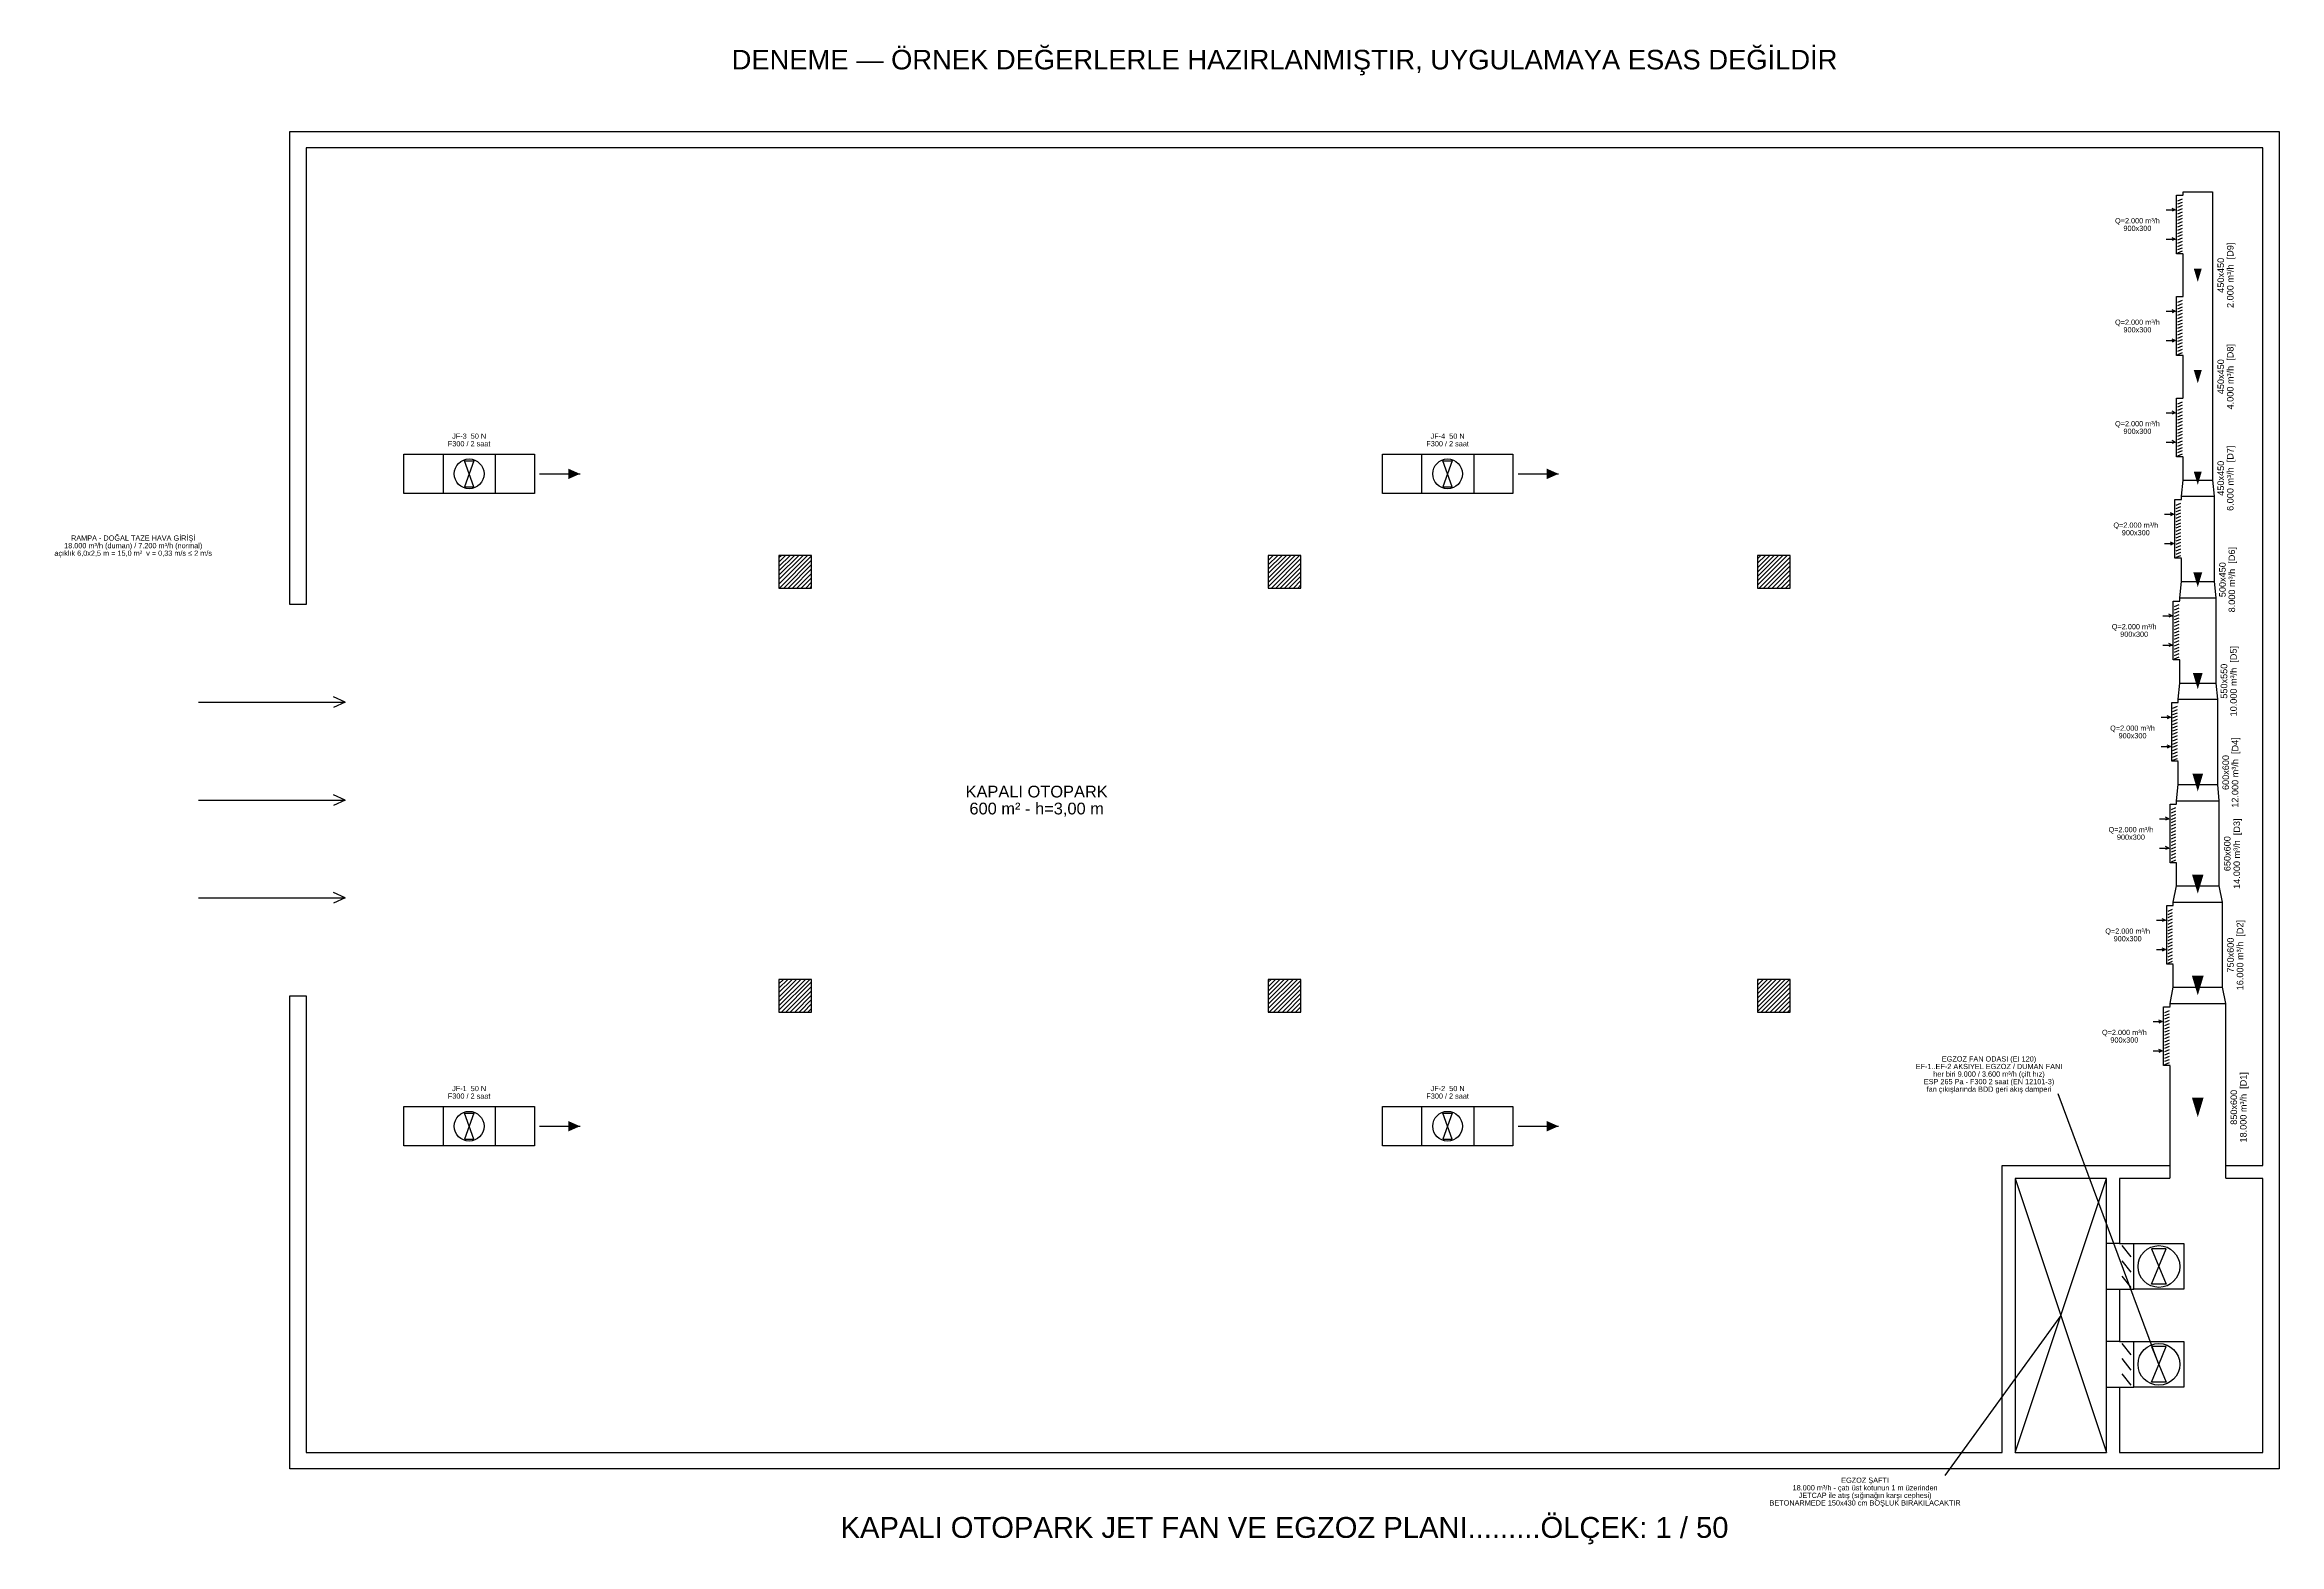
# Model space of a CAD drawing. Header units: centimetres. Extents: x -401 to 4772, y -141 to 2158.
# Drawn here: x -401 to 3025, y -141 to 2158 of the extents above; entities that cross this region are included whole.
import ezdxf
from ezdxf.enums import TextEntityAlignment as Align

# ---------------------------------------------------------------- set-up
doc = ezdxf.new("R2010")
doc.units = ezdxf.units.CM
for name, color, linetype in [('ROTAS-DAMPER', 7, 'Continuous'), ('ROTAS-DUMAN-EGZOZ', 1, 'Continuous'), ('ROTAS-HAVALANDIRMA-CIHAZ', 135, 'Continuous'), ('ROTAS-JETFAN', 135, 'Continuous'), ('ROTAS-KANAL-CAP', 21, 'Continuous'), ('ROTAS-KANAL-OK', 7, 'Continuous'), ('ROTAS-MASKE', 7, 'Continuous'), ('ROTAS-MENFEZ', 7, 'Continuous'), ('ROTAS-MENFEZ-YAZI', 7, 'Continuous'), ('ROTAS-MIMARI-DUVAR', 8, 'Continuous'), ('ROTAS-MIMARI-KOLON', 8, 'Continuous'), ('ROTAS-MIMARI-YAZI', 8, 'Continuous'), ('ROTAS-PAFTA', 7, 'Continuous'), ('ROTAS-SAFT', 8, 'Continuous'), ('ROTAS-TAZE-HAVA-KANALI', 3, 'Continuous'), ('ROTAS-TES-NOT', 7, 'Continuous')]:
    doc.layers.add(name, color=color, linetype=linetype)
doc.styles.add('ROTAS', font='arial.ttf')

msp = doc.modelspace()

# ---------------------------------------------------------------- hatches: boundary and pattern name
at = {"layer": 'ROTAS-MIMARI-KOLON'}
h = msp.add_hatch(dxfattribs=at)
h.set_pattern_fill('ANSI31', scale=1.5)
h.paths.add_polyline_path([(775, 1325), (775, 1375), (725, 1375), (725, 1325)])
h = msp.add_hatch(dxfattribs=at)
h.set_pattern_fill('ANSI31', scale=1.5)
h.paths.add_polyline_path([(1525, 1325), (1525, 1375), (1475, 1375), (1475, 1325)])
h = msp.add_hatch(dxfattribs=at)
h.set_pattern_fill('ANSI31', scale=1.5)
h.paths.add_polyline_path([(2275, 1325), (2275, 1375), (2225, 1375), (2225, 1325)])
h = msp.add_hatch(dxfattribs=at)
h.set_pattern_fill('ANSI31', scale=1.5)
h.paths.add_polyline_path([(775, 675), (775, 725), (725, 725), (725, 675)])
h = msp.add_hatch(dxfattribs=at)
h.set_pattern_fill('ANSI31', scale=1.5)
h.paths.add_polyline_path([(1525, 675), (1525, 725), (1475, 725), (1475, 675)])
h = msp.add_hatch(dxfattribs=at)
h.set_pattern_fill('ANSI31', scale=1.5)
h.paths.add_polyline_path([(2275, 675), (2275, 725), (2225, 725), (2225, 675)])

# ---------------------------------------------------------------- linework, layer by layer
at = {"layer": 'ROTAS-DAMPER'}
for p, q in [((2798, 299.6), (2784, 317.1)), ((2798, 276.2), (2784, 293.8)), ((2798, 252.9), (2784, 270.4)), ((2798, 149.6), (2784, 167.1)), ((2798, 126.2), (2784, 143.8)), ((2798, 102.9), (2784, 120.4))]:
    msp.add_line(p, q, dxfattribs=at)
at = {"layer": 'ROTAS-DUMAN-EGZOZ'}
for p, q in [((2780, 320), (2802, 320)), ((2780, 250), (2802, 250)), ((2780, 170), (2802, 170)), ((2780, 100), (2802, 100))]:
    msp.add_line(p, q, dxfattribs=at)
for points in [[(2877.5, 1927.5), (2877.5, 1932.2), (2922.5, 1932.2), (2922.5, 1726.7), (2922.5, 1571.1), (2922.5, 1490.6), (2925, 1465.6), (2925, 1415.6), (2925, 1335), (2927.5, 1310), (2927.5, 1260), (2927.5, 1179.4), (2930, 1154.4), (2930, 1104.4), (2930, 1023.9), (2932.5, 998.9), (2932.5, 948.9), (2932.5, 868.3), (2937.5, 843.3), (2937.5, 793.3), (2937.5, 713), (2942.5, 688), (2942.5, 638), (2942.5, 420.3)], [(2877.5, 1772), (2877.5, 1836.9)], [(2877.5, 1616.4), (2877.5, 1681.4)], [(2875, 1460.9), (2875, 1465.6), (2877.5, 1490.6), (2877.5, 1525.8)], [(2877.5, 1490.6), (2922.5, 1490.6)], [(2875, 1465.6), (2925, 1465.6)], [(2872.5, 1305.3), (2872.5, 1310), (2875, 1335), (2875, 1370.3)], [(2872.5, 1310), (2927.5, 1310)], [(2875, 1335), (2925, 1335)], [(2870, 1149.7), (2870, 1154.4), (2872.5, 1179.4), (2872.5, 1214.7)], [(2872.5, 1179.4), (2927.5, 1179.4)], [(2870, 1154.4), (2930, 1154.4)], [(2867.5, 994.2), (2867.5, 998.9), (2870, 1023.9), (2870, 1059.1)], [(2867.5, 998.9), (2932.5, 998.9)], [(2870, 1023.9), (2930, 1023.9)], [(2862.5, 838.6), (2862.5, 843.3), (2867.5, 868.3), (2867.5, 903.6)], [(2867.5, 868.3), (2932.5, 868.3)], [(2862.5, 843.3), (2937.5, 843.3)], [(2862.5, 713), (2862.5, 748)], [(2857.5, 683.3), (2857.5, 688), (2862.5, 713)], [(2857.5, 688), (2942.5, 688)], [(2862.5, 713), (2937.5, 713)], [(2857.5, 420.3), (2857.5, 592.7)]]:
    msp.add_lwpolyline(points, dxfattribs=at)
at = {"layer": 'ROTAS-HAVALANDIRMA-CIHAZ'}
msp.add_line((2840.4, 135), (2685.8, 549.8), dxfattribs=at)
for points in [[(2878.8, 250), (2802, 250), (2802, 320), (2878.8, 320)], [(2840.4, 285), (2851.6, 312.2), (2829.2, 312.2)], [(2840.4, 285), (2851.6, 257.8), (2829.2, 257.8)], [(2878.8, 100), (2802, 100), (2802, 170), (2878.8, 170)], [(2840.4, 135), (2851.6, 162.2), (2829.2, 162.2)], [(2840.4, 135), (2851.6, 107.8), (2829.2, 107.8)]]:
    msp.add_lwpolyline(points, close=True, dxfattribs=at)
for centre in [(2840.4, 285), (2840.4, 135)]:
    msp.add_circle(centre, 32, dxfattribs=at)
at = {"layer": 'ROTAS-JETFAN'}
for p, q in [((210, 1530), (210, 1470)), ((290, 1530), (290, 1470)), ((1710, 1530), (1710, 1470)), ((1790, 1530), (1790, 1470)), ((358, 1500), (420, 1500)), ((1858, 1500), (1920, 1500)), ((210, 530), (210, 470)), ((290, 530), (290, 470)), ((1710, 530), (1710, 470)), ((1790, 530), (1790, 470)), ((358, 500), (420, 500)), ((1858, 500), (1920, 500))]:
    msp.add_line(p, q, dxfattribs=at)
for points in [[(150, 1530), (350, 1530), (350, 1470), (150, 1470)], [(250, 1500), (242.8, 1519.8), (257.2, 1519.8)], [(1650, 1530), (1850, 1530), (1850, 1470), (1650, 1470)], [(1750, 1500), (1742.8, 1519.8), (1757.2, 1519.8)], [(250, 1500), (242.8, 1480.2), (257.2, 1480.2)], [(1750, 1500), (1742.8, 1480.2), (1757.2, 1480.2)], [(150, 530), (350, 530), (350, 470), (150, 470)], [(250, 500), (242.8, 519.8), (257.2, 519.8)], [(1650, 530), (1850, 530), (1850, 470), (1650, 470)], [(1750, 500), (1742.8, 519.8), (1757.2, 519.8)], [(250, 500), (242.8, 480.2), (257.2, 480.2)], [(1750, 500), (1742.8, 480.2), (1757.2, 480.2)]]:
    msp.add_lwpolyline(points, close=True, dxfattribs=at)
for centre in [(250, 1500), (1750, 1500), (250, 500), (1750, 500)]:
    msp.add_circle(centre, 22.8, dxfattribs=at)
for points in [[(420, 1500), (402, 1508), (402, 1492)], [(1920, 1500), (1902, 1508), (1902, 1492)], [(420, 500), (402, 508), (402, 492)], [(1920, 500), (1902, 508), (1902, 492)]]:
    msp.add_solid(points, dxfattribs=at)
at = {"layer": 'ROTAS-KANAL-OK'}
for points in [[(2900, 1794.3), (2906.1, 1814.6), (2893.9, 1814.6)], [(2900, 1638.8), (2906.1, 1659), (2893.9, 1659)], [(2900, 1483.2), (2906.1, 1503.5), (2893.9, 1503.5)], [(2900, 1326.5), (2906.8, 1349), (2893.2, 1349)], [(2900, 1169.8), (2907.4, 1194.6), (2892.6, 1194.6)], [(2900, 1013.2), (2908.1, 1040.2), (2891.9, 1040.2)], [(2900, 856.5), (2908.8, 885.7), (2891.2, 885.7)], [(2900, 700.7), (2909, 730.7), (2891, 730.7)], [(2900, 514), (2909, 544), (2891, 544)]]:
    msp.add_solid(points, dxfattribs=at)
at = {"layer": 'ROTAS-MENFEZ'}
for p, q in [((2876, 1921.2), (2869, 1918.2)), ((2851.5, 1904.7), (2865.5, 1904.7)), ((2865.5, 1904.7), (2860.5, 1907)), ((2865.5, 1904.7), (2860.5, 1902.5)), ((2876, 1916.2), (2869, 1913.2)), ((2876, 1911.2), (2869, 1908.2)), ((2876, 1906.2), (2869, 1903.2)), ((2876, 1901.2), (2869, 1898.2)), ((2876, 1896.2), (2869, 1893.2)), ((2876, 1891.2), (2869, 1888.2)), ((2876, 1886.2), (2869, 1883.2)), ((2851.5, 1859.7), (2865.5, 1859.7)), ((2865.5, 1859.7), (2860.5, 1862)), ((2865.5, 1859.7), (2860.5, 1857.5)), ((2876, 1881.2), (2869, 1878.2)), ((2876, 1876.2), (2869, 1873.2)), ((2876, 1871.2), (2869, 1868.2)), ((2876, 1866.2), (2869, 1863.2)), ((2876, 1861.2), (2869, 1858.2)), ((2876, 1856.2), (2869, 1853.2)), ((2876, 1851.2), (2869, 1848.2)), ((2876, 1846.2), (2869, 1843.2)), ((2876, 1841.2), (2869, 1838.2)), ((2851.5, 1749.2), (2865.5, 1749.2)), ((2865.5, 1749.2), (2860.5, 1751.4)), ((2865.5, 1749.2), (2860.5, 1746.9)), ((2876, 1765.7), (2869, 1762.7)), ((2876, 1760.7), (2869, 1757.7)), ((2876, 1755.7), (2869, 1752.7)), ((2876, 1750.7), (2869, 1747.7)), ((2876, 1745.7), (2869, 1742.7)), ((2876, 1740.7), (2869, 1737.7)), ((2876, 1735.7), (2869, 1732.7)), ((2876, 1730.7), (2869, 1727.7)), ((2876, 1725.7), (2869, 1722.7)), ((2876, 1720.7), (2869, 1717.7)), ((2876, 1715.7), (2869, 1712.7)), ((2851.5, 1704.2), (2865.5, 1704.2)), ((2865.5, 1704.2), (2860.5, 1706.4)), ((2865.5, 1704.2), (2860.5, 1701.9)), ((2876, 1710.7), (2869, 1707.7)), ((2876, 1705.7), (2869, 1702.7)), ((2876, 1700.7), (2869, 1697.7)), ((2876, 1695.7), (2869, 1692.7)), ((2876, 1690.7), (2869, 1687.7)), ((2876, 1685.7), (2869, 1682.7)), ((2876, 1610.1), (2869, 1607.1)), ((2851.5, 1593.6), (2865.5, 1593.6)), ((2865.5, 1593.6), (2860.5, 1595.9)), ((2865.5, 1593.6), (2860.5, 1591.4)), ((2876, 1605.1), (2869, 1602.1)), ((2876, 1600.1), (2869, 1597.1)), ((2876, 1595.1), (2869, 1592.1)), ((2876, 1590.1), (2869, 1587.1)), ((2876, 1585.1), (2869, 1582.1)), ((2876, 1580.1), (2869, 1577.1)), ((2851.5, 1548.6), (2865.5, 1548.6)), ((2865.5, 1548.6), (2860.5, 1550.9)), ((2865.5, 1548.6), (2860.5, 1546.4)), ((2876, 1575.1), (2869, 1572.1)), ((2876, 1570.1), (2869, 1567.1)), ((2876, 1565.1), (2869, 1562.1)), ((2876, 1560.1), (2869, 1557.1)), ((2876, 1555.1), (2869, 1552.1)), ((2876, 1550.1), (2869, 1547.1)), ((2876, 1545.1), (2869, 1542.1)), ((2876, 1540.1), (2869, 1537.1)), ((2876, 1535.1), (2869, 1532.1)), ((2876, 1530.1), (2869, 1527.1)), ((2863, 1438.1), (2858, 1440.3)), ((2873.5, 1454.6), (2866.5, 1451.6)), ((2873.5, 1449.6), (2866.5, 1446.6)), ((2873.5, 1444.6), (2866.5, 1441.6)), ((2873.5, 1439.6), (2866.5, 1436.6)), ((2849, 1438.1), (2863, 1438.1)), ((2863, 1438.1), (2858, 1435.8)), ((2873.5, 1434.6), (2866.5, 1431.6)), ((2873.5, 1429.6), (2866.5, 1426.6)), ((2873.5, 1424.6), (2866.5, 1421.6)), ((2873.5, 1419.6), (2866.5, 1416.6)), ((2873.5, 1414.6), (2866.5, 1411.6)), ((2873.5, 1409.6), (2866.5, 1406.6)), ((2873.5, 1404.6), (2866.5, 1401.6)), ((2849, 1393.1), (2863, 1393.1)), ((2863, 1393.1), (2858, 1395.3)), ((2863, 1393.1), (2858, 1390.8)), ((2873.5, 1399.6), (2866.5, 1396.6)), ((2873.5, 1394.6), (2866.5, 1391.6)), ((2873.5, 1389.6), (2866.5, 1386.6)), ((2873.5, 1384.6), (2866.5, 1381.6)), ((2873.5, 1379.6), (2866.5, 1376.6)), ((2873.5, 1374.6), (2866.5, 1371.6)), ((2846.5, 1282.5), (2860.5, 1282.5)), ((2860.5, 1282.5), (2855.5, 1284.8)), ((2860.5, 1282.5), (2855.5, 1280.2)), ((2871, 1299), (2864, 1296)), ((2871, 1294), (2864, 1291)), ((2871, 1289), (2864, 1286)), ((2871, 1284), (2864, 1281)), ((2871, 1279), (2864, 1276)), ((2871, 1274), (2864, 1271)), ((2871, 1269), (2864, 1266)), ((2846.5, 1237.5), (2860.5, 1237.5)), ((2860.5, 1237.5), (2855.5, 1239.8)), ((2860.5, 1237.5), (2855.5, 1235.2)), ((2871, 1264), (2864, 1261)), ((2871, 1259), (2864, 1256)), ((2871, 1254), (2864, 1251)), ((2871, 1249), (2864, 1246)), ((2871, 1244), (2864, 1241)), ((2871, 1239), (2864, 1236)), ((2871, 1234), (2864, 1231)), ((2871, 1229), (2864, 1226)), ((2871, 1224), (2864, 1221)), ((2871, 1219), (2864, 1216)), ((2868.5, 1143.4), (2861.5, 1140.4)), ((2868.5, 1138.4), (2861.5, 1135.4)), ((2868.5, 1133.4), (2861.5, 1130.4)), ((2844, 1126.9), (2858, 1126.9)), ((2858, 1126.9), (2853, 1129.2)), ((2858, 1126.9), (2853, 1124.7)), ((2868.5, 1128.4), (2861.5, 1125.4)), ((2868.5, 1123.4), (2861.5, 1120.4)), ((2868.5, 1118.4), (2861.5, 1115.4)), ((2868.5, 1113.4), (2861.5, 1110.4)), ((2868.5, 1108.4), (2861.5, 1105.4)), ((2868.5, 1103.4), (2861.5, 1100.4)), ((2868.5, 1098.4), (2861.5, 1095.4)), ((2844, 1081.9), (2858, 1081.9)), ((2858, 1081.9), (2853, 1084.2)), ((2858, 1081.9), (2853, 1079.7)), ((2868.5, 1093.4), (2861.5, 1090.4)), ((2868.5, 1088.4), (2861.5, 1085.4)), ((2868.5, 1083.4), (2861.5, 1080.4)), ((2868.5, 1078.4), (2861.5, 1075.4)), ((2868.5, 1073.4), (2861.5, 1070.4)), ((2868.5, 1068.4), (2861.5, 1065.4)), ((2868.5, 1063.4), (2861.5, 1060.4)), ((2841.5, 971.4), (2855.5, 971.4)), ((2855.5, 971.4), (2850.5, 973.6)), ((2855.5, 971.4), (2850.5, 969.1)), ((2866, 987.9), (2859, 984.9)), ((2866, 982.9), (2859, 979.9)), ((2866, 977.9), (2859, 974.9)), ((2866, 972.9), (2859, 969.9)), ((2866, 967.9), (2859, 964.9)), ((2866, 962.9), (2859, 959.9)), ((2841.5, 926.4), (2855.5, 926.4)), ((2855.5, 926.4), (2850.5, 928.6)), ((2855.5, 926.4), (2850.5, 924.1)), ((2866, 957.9), (2859, 954.9)), ((2866, 952.9), (2859, 949.9)), ((2866, 947.9), (2859, 944.9)), ((2866, 942.9), (2859, 939.9)), ((2866, 937.9), (2859, 934.9)), ((2866, 932.9), (2859, 929.9)), ((2866, 927.9), (2859, 924.9)), ((2866, 922.9), (2859, 919.9)), ((2866, 917.9), (2859, 914.9)), ((2866, 912.9), (2859, 909.9)), ((2866, 907.9), (2859, 904.9)), ((2861, 832.3), (2854, 829.3)), ((2861, 827.3), (2854, 824.3)), ((2861, 822.3), (2854, 819.3)), ((2836.5, 815.8), (2850.5, 815.8)), ((2850.5, 815.8), (2845.5, 818.1)), ((2850.5, 815.8), (2845.5, 813.6)), ((2861, 817.3), (2854, 814.3)), ((2861, 812.3), (2854, 809.3)), ((2861, 807.3), (2854, 804.3)), ((2861, 802.3), (2854, 799.3)), ((2861, 797.3), (2854, 794.3)), ((2861, 792.3), (2854, 789.3)), ((2836.5, 770.8), (2850.5, 770.8)), ((2850.5, 770.8), (2845.5, 773.1)), ((2850.5, 770.8), (2845.5, 768.6)), ((2861, 787.3), (2854, 784.3)), ((2861, 782.3), (2854, 779.3)), ((2861, 777.3), (2854, 774.3)), ((2861, 772.3), (2854, 769.3)), ((2861, 767.3), (2854, 764.3)), ((2861, 762.3), (2854, 759.3)), ((2861, 757.3), (2854, 754.3)), ((2861, 752.3), (2854, 749.3)), ((2831.5, 660.5), (2845.5, 660.5)), ((2845.5, 660.5), (2840.5, 662.8)), ((2845.5, 660.5), (2840.5, 658.2)), ((2856, 677), (2849, 674)), ((2856, 672), (2849, 669)), ((2856, 667), (2849, 664)), ((2856, 662), (2849, 659)), ((2856, 657), (2849, 654)), ((2856, 652), (2849, 649)), ((2845.5, 615.5), (2840.5, 617.8)), ((2856, 647), (2849, 644)), ((2856, 642), (2849, 639)), ((2856, 637), (2849, 634)), ((2856, 632), (2849, 629)), ((2856, 627), (2849, 624)), ((2856, 622), (2849, 619)), ((2856, 617), (2849, 614)), ((2831.5, 615.5), (2845.5, 615.5)), ((2845.5, 615.5), (2840.5, 613.2)), ((2856, 612), (2849, 609)), ((2856, 607), (2849, 604)), ((2856, 602), (2849, 599)), ((2856, 597), (2849, 594))]:
    msp.add_line(p, q, dxfattribs=at)
for points in [[(2877.5, 1837.2), (2867.5, 1837.2), (2867.5, 1927.2), (2877.5, 1927.2)], [(2877.5, 1681.7), (2867.5, 1681.7), (2867.5, 1771.7), (2877.5, 1771.7)], [(2877.5, 1526.1), (2867.5, 1526.1), (2867.5, 1616.1), (2877.5, 1616.1)], [(2875, 1370.6), (2865, 1370.6), (2865, 1460.6), (2875, 1460.6)], [(2872.5, 1215), (2862.5, 1215), (2862.5, 1305), (2872.5, 1305)], [(2870, 1059.4), (2860, 1059.4), (2860, 1149.4), (2870, 1149.4)], [(2867.5, 903.9), (2857.5, 903.9), (2857.5, 993.9), (2867.5, 993.9)], [(2862.5, 748.3), (2852.5, 748.3), (2852.5, 838.3), (2862.5, 838.3)], [(2857.5, 593), (2847.5, 593), (2847.5, 683), (2857.5, 683)]]:
    msp.add_lwpolyline(points, dxfattribs=at)
at = {"layer": 'ROTAS-MIMARI-DUVAR'}
for points in [[(2942.8, 440), (3000, 440), (3000, 2000), (0, 2000), (0, 1300), (-25, 1300), (-25, 2025), (3025, 2025), (3025, -25), (-25, -25), (-25, 700)], [(-25, 700), (0, 700), (0, 0), (2600, 0), (2600, 440), (2857.2, 440)], [(2857.2, 420), (2780, 420), (2780, 320), (2760, 320), (2760, 420), (2620, 420), (2620, 0), (2760, 0), (2760, 100), (2780, 100), (2780, 0), (3000, 0), (3000, 420), (2942.8, 420)], [(2760, 170), (2760, 250), (2780, 250), (2780, 170), (2760, 170)]]:
    msp.add_lwpolyline(points, dxfattribs=at)
at = {"layer": 'ROTAS-MIMARI-KOLON'}
for points in [[(775, 1325), (775, 1375), (725, 1375), (725, 1325)], [(1525, 1325), (1525, 1375), (1475, 1375), (1475, 1325)], [(2275, 1325), (2275, 1375), (2225, 1375), (2225, 1325)], [(775, 675), (775, 725), (725, 725), (725, 675)], [(1525, 675), (1525, 725), (1475, 725), (1475, 675)], [(2275, 675), (2275, 725), (2225, 725), (2225, 675)]]:
    msp.add_lwpolyline(points, close=True, dxfattribs=at)
at = {"layer": 'ROTAS-SAFT'}
for p, q in [((2620, 0), (2760, 420)), ((2620, 420), (2760, 0))]:
    msp.add_line(p, q, dxfattribs=at)
msp.add_lwpolyline([(2760, 0), (2760, 420), (2620, 420), (2620, 0)], close=True, dxfattribs=at)
at = {"layer": 'ROTAS-TAZE-HAVA-KANALI'}
for p, q in [((-165, 1150), (60, 1150)), ((60, 1150), (42, 1158.1)), ((60, 1150), (42, 1141.9)), ((-165, 1000), (60, 1000)), ((60, 1000), (42, 1008.1)), ((60, 1000), (42, 991.9)), ((60, 850), (42, 858.1)), ((-165, 850), (60, 850)), ((60, 850), (42, 841.9))]:
    msp.add_line(p, q, dxfattribs=at)
at = {"layer": 'ROTAS-TES-NOT'}
msp.add_line((2690, 210), (2512.1, -35.6), dxfattribs=at)

# ---------------------------------------------------------------- texts
at = {"layer": 'ROTAS-PAFTA', "style": 'ROTAS'}
for s, height, p in [('DENEME — ÖRNEK DEĞERLERLE HAZIRLANMIŞTIR, UYGULAMAYA ESAS DEĞİLDİR', 30, (1500, 2135)), ('KAPALI OTOPARK JET FAN VE EGZOZ PLANI.........ÖLÇEK: 1 / 50', 32, (1500, -115))]:
    msp.add_text(s, height=height, dxfattribs=at).set_placement(p, align=Align.MIDDLE_CENTER)

# ---------------------------------------------------------------- wipeouts: each hides what was drawn before it
msp.add_wipeout([(-129.3, 1371.4), (-129.3, 1408.6), (-400.7, 1408.6), (-400.7, 1371.4)]).dxf.layer = 'ROTAS-MASKE'

# ---------------------------------------------------------------- next in the draw order: texts
at = {"layer": 'ROTAS-TES-NOT', "style": 'ROTAS'}
for s, p in [('RAMPA - DOĞAL TAZE HAVA GİRİŞİ', (-265, 1401.6)), ('açıklık 6,0x2,5 m = 15,0 m²  v = 0,33 m/s ≤ 2 m/s', (-265, 1378.4)), ('18.000 m³/h (duman) / 7.200 m³/h (normal)', (-265, 1390))]:
    msp.add_text(s, height=8, dxfattribs=at).set_placement(p, align=Align.MIDDLE_CENTER)

# ---------------------------------------------------------------- next in the draw order: wipeouts: each hides what was drawn before it
for points in [[(2842.5, 1869.4), (2842.5, 1895), (2772.4, 1895), (2772.4, 1869.4)], [(2958.5, 1861.8), (2926.5, 1861.8), (2926.5, 1747), (2958.5, 1747)], [(2842.5, 1713.9), (2842.5, 1739.5), (2772.4, 1739.5), (2772.4, 1713.9)], [(2958.5, 1706.3), (2926.5, 1706.3), (2926.5, 1591.5), (2958.5, 1591.5)], [(2842.5, 1558.3), (2842.5, 1583.9), (2772.4, 1583.9), (2772.4, 1558.3)], [(287.8, 1539.2), (287.8, 1564.8), (212.2, 1564.8), (212.2, 1539.2)], [(1787.8, 1539.2), (1787.8, 1564.8), (1712.2, 1564.8), (1712.2, 1539.2)], [(2958.5, 1550.7), (2926.5, 1550.7), (2926.5, 1435.9), (2958.5, 1435.9)], [(2840, 1402.8), (2840, 1428.4), (2769.9, 1428.4), (2769.9, 1402.8)], [(2961, 1395.2), (2929, 1395.2), (2929, 1280.4), (2961, 1280.4)], [(2837.5, 1247.2), (2837.5, 1272.8), (2767.4, 1272.8), (2767.4, 1247.2)], [(2963.5, 1243), (2931.5, 1243), (2931.5, 1121.4), (2963.5, 1121.4)], [(2835, 1091.6), (2835, 1117.2), (2764.9, 1117.2), (2764.9, 1091.6)], [(1229.4, 971.2), (1229.4, 1028.8), (1010.6, 1028.8), (1010.6, 971.2)], [(2832.5, 936.1), (2832.5, 961.7), (2762.4, 961.7), (2762.4, 936.1)], [(2968.5, 978.6), (2936.5, 978.6), (2936.5, 857), (2968.5, 857)], [(2973.5, 823.1), (2941.5, 823.1), (2941.5, 701.5), (2973.5, 701.5)], [(2827.5, 780.5), (2827.5, 806.1), (2757.4, 806.1), (2757.4, 780.5)], [(2822.5, 625.2), (2822.5, 650.8), (2752.4, 650.8), (2752.4, 625.2)], [(2685.8, 549.8), (2685.8, 610.2), (2474.2, 610.2), (2474.2, 549.8)], [(2978.5, 589.8), (2946.5, 589.8), (2946.5, 468.2), (2978.5, 468.2)], [(287.8, 539.2), (287.8, 564.8), (212.2, 564.8), (212.2, 539.2)], [(1787.8, 539.2), (1787.8, 564.8), (1712.2, 564.8), (1712.2, 539.2)], [(2512.1, -84.4), (2512.1, -35.6), (2267.9, -35.6), (2267.9, -84.4)]]:
    msp.add_wipeout(points).dxf.layer = 'ROTAS-MASKE'

# ---------------------------------------------------------------- next in the draw order: texts
at = {"layer": 'ROTAS-HAVALANDIRMA-CIHAZ', "style": 'ROTAS'}
for s, p in [('EF-1..EF-2 AKSİYEL EGZOZ / DUMAN FANI', (2580, 591.6)), ('her biri 9.000 / 3.600 m³/h (çift hız)', (2580, 580)), ('EGZOZ FAN ODASI (EI 120)', (2580, 603.2)), ('ESP 265 Pa - F300 2 saat (EN 12101-3)', (2580, 568.4)), ('fan çıkışlarında BDD geri akış damperi', (2580, 556.8))]:
    msp.add_text(s, height=8, dxfattribs=at).set_placement(p, align=Align.MIDDLE_CENTER)
at = {"layer": 'ROTAS-JETFAN', "style": 'ROTAS'}
for s, p in [('F300 / 2 saat', (250, 1546.2)), ('JF-3  50 N', (250, 1557.8)), ('F300 / 2 saat', (1750, 1546.2)), ('JF-4  50 N', (1750, 1557.8)), ('F300 / 2 saat', (250, 546.2)), ('JF-1  50 N', (250, 557.8)), ('F300 / 2 saat', (1750, 546.2)), ('JF-2  50 N', (1750, 557.8))]:
    msp.add_text(s, height=8, dxfattribs=at).set_placement(p, align=Align.MIDDLE_CENTER)
at = {"layer": 'ROTAS-KANAL-CAP', "style": 'ROTAS'}
for s, p in [('2.000 m³/h  [D9]', (2949.8, 1804.4)), ('450x450', (2935.2, 1804.4)), ('4.000 m³/h  [D8]', (2949.8, 1648.9)), ('450x450', (2935.2, 1648.9)), ('6.000 m³/h  [D7]', (2949.8, 1493.3)), ('450x450', (2935.2, 1493.3)), ('8.000 m³/h  [D6]', (2952.2, 1337.8)), ('500x450', (2937.8, 1337.8)), ('10.000 m³/h  [D5]', (2954.8, 1182.2)), ('550x550', (2940.2, 1182.2)), ('650x600', (2945.2, 917.8)), ('750x600', (2950.2, 762.3)), ('16.000 m³/h  [D2]', (2964.8, 762.3)), ('850x600', (2955.2, 529)), ('18.000 m³/h  [D1]', (2969.8, 529))]:
    msp.add_text(s, height=10, rotation=90, dxfattribs=at).set_placement(p, align=Align.MIDDLE_CENTER)
at = {"layer": 'ROTAS-MENFEZ-YAZI', "style": 'ROTAS'}
for s, p in [('Q=2.000 m³/h', (2807.5, 1888)), ('900x300', (2807.5, 1876.4)), ('Q=2.000 m³/h', (2807.5, 1732.5)), ('900x300', (2807.5, 1720.9)), ('Q=2.000 m³/h', (2807.5, 1576.9)), ('900x300', (2807.5, 1565.3)), ('Q=2.000 m³/h', (2805, 1421.4)), ('900x300', (2805, 1409.8)), ('Q=2.000 m³/h', (2802.5, 1265.8)), ('900x300', (2802.5, 1254.2)), ('Q=2.000 m³/h', (2800, 1110.2)), ('900x300', (2800, 1098.6)), ('Q=2.000 m³/h', (2797.5, 954.7)), ('900x300', (2797.5, 943.1)), ('Q=2.000 m³/h', (2792.5, 799.1)), ('900x300', (2792.5, 787.5)), ('Q=2.000 m³/h', (2787.5, 643.8)), ('900x300', (2787.5, 632.2))]:
    msp.add_text(s, height=8, dxfattribs=at).set_placement(p, align=Align.MIDDLE_CENTER)
at = {"layer": 'ROTAS-MIMARI-YAZI', "style": 'ROTAS'}
for s, p in [('KAPALI OTOPARK', (1120, 1013)), ('600 m² - h=3,00 m', (1120, 987))]:
    msp.add_text(s, height=18, dxfattribs=at).set_placement(p, align=Align.MIDDLE_CENTER)
at = {"layer": 'ROTAS-TES-NOT', "style": 'ROTAS'}
for s, p in [('18.000 m³/h - çatı üst kotunun 1 m üzerinden', (2390, -54.2)), ('JETCAP ile atış (sığınağın karşı cephesi)', (2390, -65.8)), ('EGZOZ ŞAFTI', (2390, -42.6)), ('BETONARMEDE 150x430 cm BOŞLUK BIRAKILACAKTIR', (2390, -77.4))]:
    msp.add_text(s, height=8, dxfattribs=at).set_placement(p, align=Align.MIDDLE_CENTER)

# ---------------------------------------------------------------- next in the draw order: wipeouts: each hides what was drawn before it
msp.add_wipeout([(2966, 1103), (2934, 1103), (2934, 981.4), (2966, 981.4)]).dxf.layer = 'ROTAS-MASKE'

# ---------------------------------------------------------------- next in the draw order: texts
at = {"layer": 'ROTAS-KANAL-CAP', "style": 'ROTAS'}
for s, p in [('600x600', (2942.8, 1042.2)), ('12.000 m³/h  [D4]', (2957.2, 1042.2)), ('14.000 m³/h  [D3]', (2959.8, 917.8))]:
    msp.add_text(s, height=10, rotation=90, dxfattribs=at).set_placement(p, align=Align.MIDDLE_CENTER)

doc.saveas('drawing.dxf')
